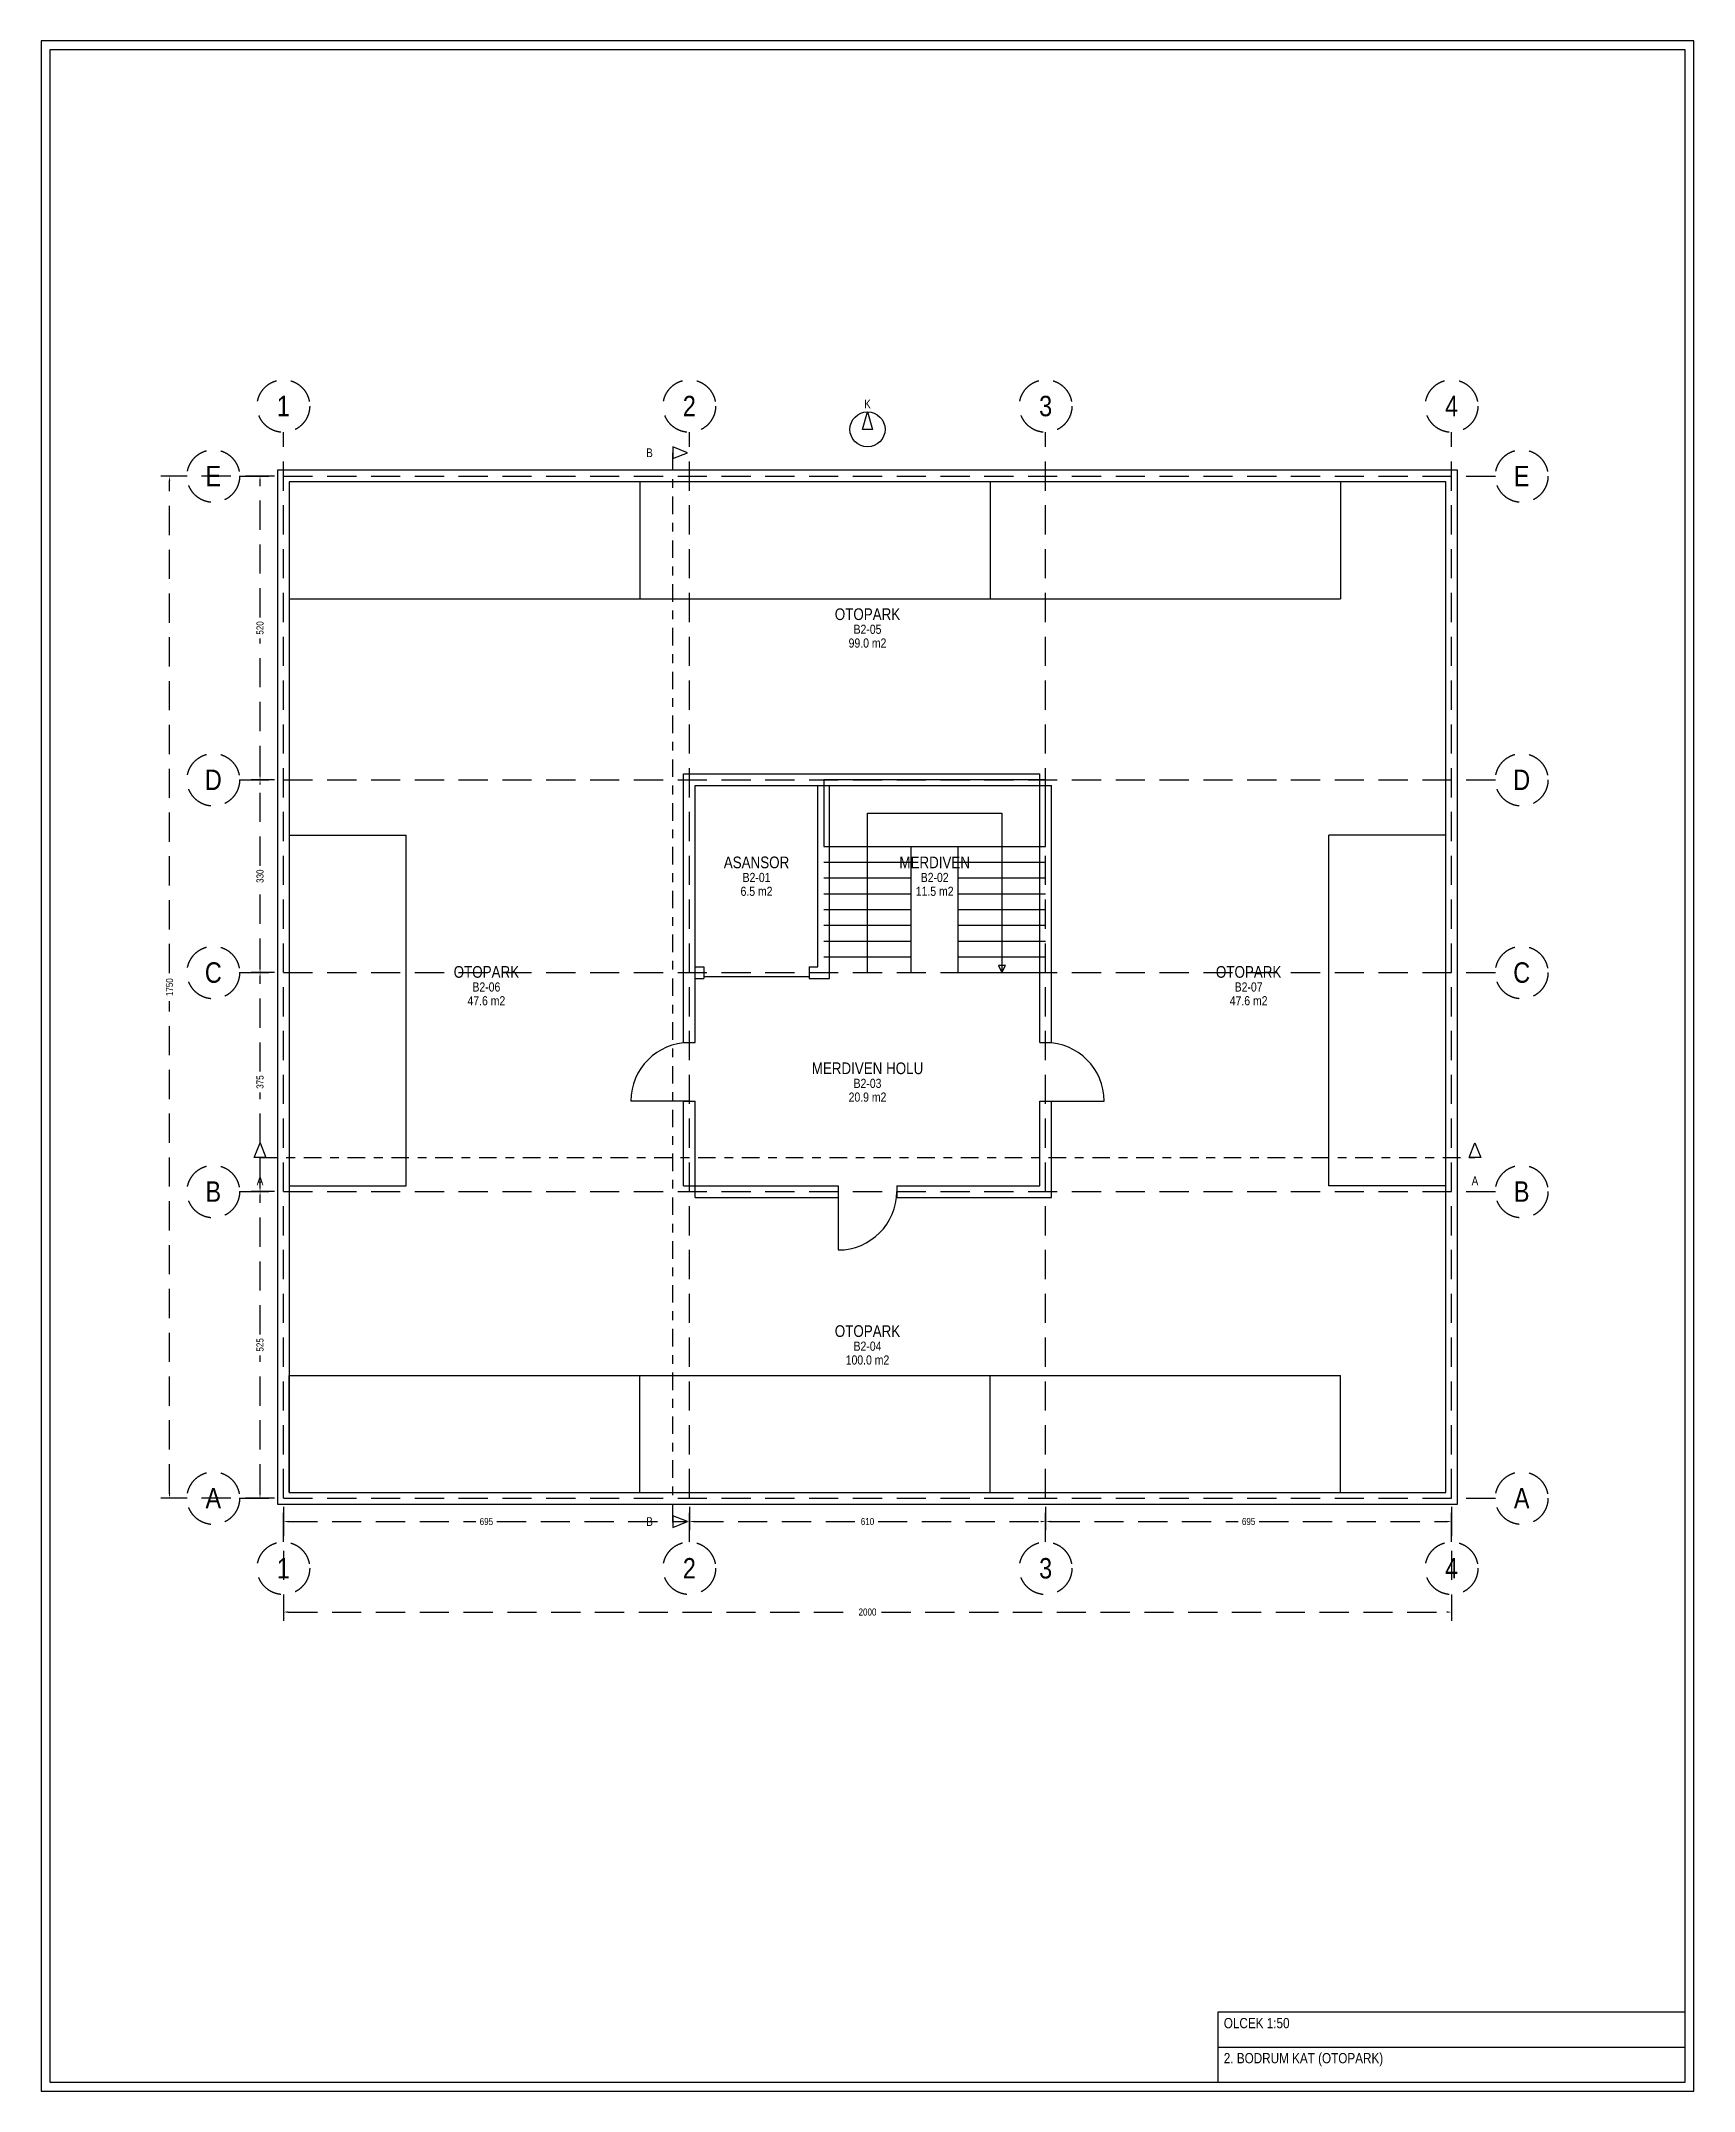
# Model space of a CAD drawing. Header units: millimetres. Extents: x -500 to 372900, y -10150 to 24950.
# Drawn here: x 10000 to 38300, y -10150 to 24950 of the extents above; entities that cross this region are included whole.
import ezdxf
from ezdxf.enums import TextEntityAlignment as Align

# ---------------------------------------------------------------- set-up
doc = ezdxf.new("R2010")
doc.units = ezdxf.units.MM
doc.linetypes.add('DASHED', pattern=[750, 500, -250])
doc.linetypes.add('KESIT_HATTI', pattern=[750, 300, -150, 150, -150])
for name, color, linetype, true_color in [('AKS', 8, 'DASHED', 0x434d58), ('KESIT', 1, 'KESIT_HATTI', 0xc81e1e), ('MERDIVEN', 7, 'Continuous', 0x3c7896)]:
    doc.layers.add(name, color=color, linetype=linetype, true_color=true_color)
for name, color, linetype in [('CERCEVE', 7, 'Continuous'), ('DUVARLAR', 7, 'Continuous'), ('KAPI-PENCERE', 7, 'Continuous'), ('METIN', 7, 'Continuous'), ('OTOPARK', 7, 'Continuous')]:
    doc.layers.add(name, color=color, linetype=linetype)
doc.styles.get("Standard").update_dxf_attribs({"font": 'arialn.ttf'})
doc.dimstyles.get("Standard").update_dxf_attribs({"dimtxt": 2.5, "dimasz": 2.5, "dimexe": 1.25, "dimexo": 0.625, "dimtad": 1, "dimcen": 2.5, "dimazin": 3, "dimtfac": 1, "dimtmove": 0, "dimatfit": 3})

msp = doc.modelspace()

# ---------------------------------------------------------------- texts
at = {"layer": 'AKS'}
for s, p in [('1', (14150, 18700)), ('2', (21100, 18700)), ('3', (27200, 18700)), ('4', (34150, 18700)), ('E', (12950, 17500)), ('E', (35350, 17500)), ('D', (12950, 12300)), ('D', (35350, 12300)), ('C', (12950, 9000)), ('C', (35350, 9000)), ('B', (12950, 5250)), ('B', (35350, 5250)), ('A', (12950, 0)), ('A', (35350, 0)), ('1', (14150, -1200)), ('2', (21100, -1200)), ('3', (27200, -1200)), ('4', (34150, -1200))]:
    msp.add_text(s, height=350, dxfattribs=at).set_placement(p, align=Align.MIDDLE_CENTER)
at = {"layer": 'KESIT'}
for s, p in [('B', (20416.667, 17900)), ('A', (13750, 5433.333)), ('A', (34550, 5433.333)), ('B', (20416.667, -400))]:
    msp.add_text(s, height=150, dxfattribs=at).set_placement(p, align=Align.MIDDLE_CENTER)
at = {"layer": 'METIN'}
msp.add_text('K', height=150, dxfattribs=at).set_placement((24150, 18735), align=Align.MIDDLE_CENTER)
for s, p in [('OLCEK 1:50', (30250, -8900)), ('2. BODRUM KAT (OTOPARK)', (30250, -9500))]:
    msp.add_text(s, height=175, dxfattribs=at).set_placement(p, align=Align.TOP_LEFT)

# ---------------------------------------------------------------- blocks, each defined once
blk = doc.blocks.new('_CLOSEDFILLED')
at = {"color": 0, "linetype": 'BYBLOCK'}
blk.add_solid([(-1, 0.16), (0, 0), (-1, -0.16)], dxfattribs=at)
blk = doc.blocks.new('*D1')
at = {"layer": 'AKS'}
for p, q in [((14150, -150), (14150, -550)), ((21100, -150), (21100, -550)), ((14234, -400), (17445, -400)), ((17805, -400), (21016, -400))]:
    blk.add_line(p, q, dxfattribs=at)
at = {"layer": 'Defpoints'}
for p in [(14150, 0), (21100, 0), (14150, -400)]:
    blk.add_point(p, dxfattribs=at)
at = {"layer": 'AKS', "xscale": 84, "yscale": 84, "rotation": 180}
blk.add_blockref('_CLOSEDFILLED', (14150, -400), dxfattribs=at)
at = {"layer": 'AKS', "xscale": 84, "yscale": 84}
blk.add_blockref('_CLOSEDFILLED', (21100, -400), dxfattribs=at)
at = {"layer": 'AKS', "insert": (17625, -400), "char_height": 120, "attachment_point": 5}
blk.add_mtext('695', dxfattribs=at)
blk = doc.blocks.new('*D2')
at = {"layer": 'AKS'}
for p, q in [((21100, -150), (21100, -550)), ((27200, -150), (27200, -550)), ((21184, -400), (23970, -400)), ((24330, -400), (27116, -400))]:
    blk.add_line(p, q, dxfattribs=at)
at = {"layer": 'Defpoints'}
for p in [(21100, 0), (27200, 0), (21100, -400)]:
    blk.add_point(p, dxfattribs=at)
at = {"layer": 'AKS', "xscale": 84, "yscale": 84, "rotation": 180}
blk.add_blockref('_CLOSEDFILLED', (21100, -400), dxfattribs=at)
at = {"layer": 'AKS', "xscale": 84, "yscale": 84}
blk.add_blockref('_CLOSEDFILLED', (27200, -400), dxfattribs=at)
at = {"layer": 'AKS', "insert": (24150, -400), "char_height": 120, "attachment_point": 5}
blk.add_mtext('610', dxfattribs=at)
blk = doc.blocks.new('*D3')
at = {"layer": 'AKS'}
for p, q in [((27200, -150), (27200, -550)), ((34150, -150), (34150, -550)), ((27284, -400), (30495, -400)), ((30855, -400), (34066, -400))]:
    blk.add_line(p, q, dxfattribs=at)
at = {"layer": 'Defpoints'}
for p in [(27200, 0), (34150, 0), (27200, -400)]:
    blk.add_point(p, dxfattribs=at)
at = {"layer": 'AKS', "xscale": 84, "yscale": 84, "rotation": 180}
blk.add_blockref('_CLOSEDFILLED', (27200, -400), dxfattribs=at)
at = {"layer": 'AKS', "xscale": 84, "yscale": 84}
blk.add_blockref('_CLOSEDFILLED', (34150, -400), dxfattribs=at)
at = {"layer": 'AKS', "insert": (30675, -400), "char_height": 120, "attachment_point": 5}
blk.add_mtext('695', dxfattribs=at)
blk = doc.blocks.new('*D4')
at = {"layer": 'AKS'}
for p, q in [((14150, -150), (14150, -2100)), ((34150, -150), (34150, -2100)), ((14234, -1950), (23910, -1950)), ((24390, -1950), (34066, -1950))]:
    blk.add_line(p, q, dxfattribs=at)
at = {"layer": 'Defpoints'}
for p in [(14150, 0), (34150, 0), (14150, -1950)]:
    blk.add_point(p, dxfattribs=at)
at = {"layer": 'AKS', "xscale": 84, "yscale": 84, "rotation": 180}
blk.add_blockref('_CLOSEDFILLED', (14150, -1950), dxfattribs=at)
at = {"layer": 'AKS', "xscale": 84, "yscale": 84}
blk.add_blockref('_CLOSEDFILLED', (34150, -1950), dxfattribs=at)
at = {"layer": 'AKS', "insert": (24150, -1950), "char_height": 120, "attachment_point": 5}
blk.add_mtext('2000', dxfattribs=at)
blk = doc.blocks.new('*D5')
at = {"layer": 'AKS'}
for p, q in [((14000, 5250), (13600, 5250)), ((13750, 2805), (13750, 5166)), ((13750, 84), (13750, 2445)), ((14000, 0), (13600, 0))]:
    blk.add_line(p, q, dxfattribs=at)
at = {"layer": 'Defpoints'}
for p in [(14150, 5250), (13750, 0), (14150, 0)]:
    blk.add_point(p, dxfattribs=at)
at = {"layer": 'AKS', "xscale": 84, "yscale": 84}
for p, rotation in [((13750, 5250), 90), ((13750, 0), 270)]:
    blk.add_blockref('_CLOSEDFILLED', p, dxfattribs=dict(at, rotation=rotation))
at = {"layer": 'AKS', "insert": (13750, 2625), "char_height": 120, "attachment_point": 5, "rotation": 90}
blk.add_mtext('525', dxfattribs=at)
blk = doc.blocks.new('*D6')
at = {"layer": 'AKS'}
for p, q in [((14000, 9000), (13600, 9000)), ((13750, 7305), (13750, 8916)), ((13750, 5334), (13750, 6945)), ((14000, 5250), (13600, 5250))]:
    blk.add_line(p, q, dxfattribs=at)
at = {"layer": 'Defpoints'}
for p in [(14150, 9000), (13750, 5250), (14150, 5250)]:
    blk.add_point(p, dxfattribs=at)
at = {"layer": 'AKS', "xscale": 84, "yscale": 84}
for p, rotation in [((13750, 9000), 90), ((13750, 5250), 270)]:
    blk.add_blockref('_CLOSEDFILLED', p, dxfattribs=dict(at, rotation=rotation))
at = {"layer": 'AKS', "insert": (13750, 7125), "char_height": 120, "attachment_point": 5, "rotation": 90}
blk.add_mtext('375', dxfattribs=at)
blk = doc.blocks.new('*D7')
at = {"layer": 'AKS'}
for p, q in [((14000, 12300), (13600, 12300)), ((13750, 10830), (13750, 12216)), ((13750, 9084), (13750, 10470)), ((14000, 9000), (13600, 9000))]:
    blk.add_line(p, q, dxfattribs=at)
at = {"layer": 'Defpoints'}
for p in [(14150, 12300), (13750, 9000), (14150, 9000)]:
    blk.add_point(p, dxfattribs=at)
at = {"layer": 'AKS', "xscale": 84, "yscale": 84}
for p, rotation in [((13750, 12300), 90), ((13750, 9000), 270)]:
    blk.add_blockref('_CLOSEDFILLED', p, dxfattribs=dict(at, rotation=rotation))
at = {"layer": 'AKS', "insert": (13750, 10650), "char_height": 120, "attachment_point": 5, "rotation": 90}
blk.add_mtext('330', dxfattribs=at)
blk = doc.blocks.new('*D8')
at = {"layer": 'AKS'}
for p, q in [((14000, 17500), (13600, 17500)), ((13750, 15080), (13750, 17416)), ((13750, 12384), (13750, 14720)), ((14000, 12300), (13600, 12300))]:
    blk.add_line(p, q, dxfattribs=at)
at = {"layer": 'Defpoints'}
for p in [(14150, 17500), (13750, 12300), (14150, 12300)]:
    blk.add_point(p, dxfattribs=at)
at = {"layer": 'AKS', "xscale": 84, "yscale": 84}
for p, rotation in [((13750, 17500), 90), ((13750, 12300), 270)]:
    blk.add_blockref('_CLOSEDFILLED', p, dxfattribs=dict(at, rotation=rotation))
at = {"layer": 'AKS', "insert": (13750, 14900), "char_height": 120, "attachment_point": 5, "rotation": 90}
blk.add_mtext('520', dxfattribs=at)
blk = doc.blocks.new('*D9')
at = {"layer": 'AKS'}
for p, q in [((14000, 17500), (12050, 17500)), ((12200, 8990), (12200, 17416)), ((12200, 84), (12200, 8510)), ((14000, 0), (12050, 0))]:
    blk.add_line(p, q, dxfattribs=at)
at = {"layer": 'Defpoints'}
for p in [(14150, 17500), (12200, 0), (14150, 0)]:
    blk.add_point(p, dxfattribs=at)
at = {"layer": 'AKS', "xscale": 84, "yscale": 84}
for p, rotation in [((12200, 17500), 90), ((12200, 0), 270)]:
    blk.add_blockref('_CLOSEDFILLED', p, dxfattribs=dict(at, rotation=rotation))
at = {"layer": 'AKS', "insert": (12200, 8750), "char_height": 120, "attachment_point": 5, "rotation": 90}
blk.add_mtext('1750', dxfattribs=at)
blk = doc.blocks.new('MAHAL_ETIKET')
at = {"layer": 'METIN'}
for tag, height, p in [('MAHAL_ADI', 100, (0, 118)), ('MAHAL_KOD', 78, (0, -11)), ('ALAN', 78, (0, -129))]:
    blk.add_attdef(tag, text='', height=height, dxfattribs=at).set_placement(p, align=Align.MIDDLE_CENTER)

# ---------------------------------------------------------------- dimensions: what is measured, and where the dimension line sits
at = {"layer": 'AKS'}
for base, p1, p2, text, picture, middle in [((12200, 0), (14150, 0), (14150, 17500), '1750', '*D9', (12200, 8750)), ((13750, 12300), (14150, 12300), (14150, 17500), '520', '*D8', (13750, 14900)), ((13750, 9000), (14150, 9000), (14150, 12300), '330', '*D7', (13750, 10650)), ((13750, 5250), (14150, 5250), (14150, 9000), '375', '*D6', (13750, 7125)), ((13750, 0), (14150, 0), (14150, 5250), '525', '*D5', (13750, 2625))]:
    dim = msp.add_linear_dim(base=base, p1=p1, p2=p2, angle=90, text=text, dimstyle='Standard', override={"dimtxt": 120, "dimasz": 84, "dimexe": 150, "dimexo": 150, "dimgap": 80}, dxfattribs=at)
    dim.commit()
    dim.dimension.update_dxf_attribs({"geometry": picture, "text_midpoint": middle})
for base, p1, p2, text, picture, middle in [((14150, -400), (14150, 0), (21100, 0), '695', '*D1', (17625, -400)), ((14150, -1950), (14150, 0), (34150, 0), '2000', '*D4', (24150, -1950)), ((21100, -400), (21100, 0), (27200, 0), '610', '*D2', (24150, -400)), ((27200, -400), (27200, 0), (34150, 0), '695', '*D3', (30675, -400))]:
    dim = msp.add_linear_dim(base=base, p1=p1, p2=p2, text=text, dimstyle='Standard', override={"dimtxt": 120, "dimasz": 84, "dimexe": 150, "dimexo": 150, "dimgap": 80}, dxfattribs=at)
    dim.commit()
    dim.dimension.update_dxf_attribs({"geometry": picture, "text_midpoint": middle})

# ---------------------------------------------------------------- linework, layer by layer
at = {"layer": 'AKS', "linetype": 'DASHED'}
for p, q in [((14150, -750), (14150, 18250)), ((21100, -750), (21100, 18250)), ((27200, -750), (27200, 18250)), ((34150, -750), (34150, 18250)), ((13400, 17500), (34900, 17500)), ((13400, 12300), (34900, 12300)), ((13400, 9000), (34900, 9000)), ((13400, 5250), (34900, 5250)), ((13400, 0), (34900, 0))]:
    msp.add_line(p, q, dxfattribs=at)
at = {"layer": 'AKS'}
for centre in [(14150, 18700), (21100, 18700), (27200, 18700), (34150, 18700), (12950, 17500), (35350, 17500), (12950, 12300), (35350, 12300), (12950, 9000), (35350, 9000), (12950, 5250), (35350, 5250), (12950, 0), (35350, 0), (14150, -1200), (21100, -1200), (27200, -1200), (34150, -1200)]:
    msp.add_circle(centre, 450, dxfattribs=at)
at = {"layer": 'CERCEVE'}
msp.add_line((30150, -9400), (38150, -9400), dxfattribs=at)
for points in [[(10000, -10150), (38300, -10150), (38300, 24950), (10000, 24950)], [(10150, -10000), (38150, -10000), (38150, 24800), (10150, 24800)], [(24150, 18600), (24234, 18300), (24066, 18300)], [(30150, -10000), (38150, -10000), (38150, -8800), (30150, -8800)]]:
    msp.add_lwpolyline(points, close=True, dxfattribs=at)
msp.add_circle((24150, 18300), 300, dxfattribs=at)
at = {"layer": 'DUVARLAR'}
for p, q in [((34250, 17600), (14050, 17600)), ((14050, 17600), (14050, -100)), ((34250, -100), (34250, 17600)), ((34050, 17400), (14250, 17400)), ((14250, 17400), (14250, 100)), ((34050, 100), (34050, 17400)), ((21000, 12400), (27100, 12400)), ((21000, 7800), (21000, 12400)), ((27100, 7800), (27100, 12400)), ((21200, 12200), (27300, 12200)), ((21200, 7800), (21200, 12200)), ((23300, 9100), (23300, 12200)), ((23500, 8900), (23500, 12200)), ((27300, 7800), (27300, 12200)), ((21200, 9100), (21350, 9100)), ((21200, 8900), (21350, 8900)), ((21350, 9100), (21350, 8900)), ((23150, 9100), (23300, 9100)), ((23150, 9100), (23150, 8900)), ((23150, 8900), (23500, 8900)), ((21000, 7800), (21200, 7800)), ((27100, 7800), (27300, 7800)), ((21000, 5350), (21000, 6800)), ((21000, 6800), (21200, 6800)), ((21200, 5150), (21200, 6800)), ((27100, 5350), (27100, 6800)), ((27100, 6800), (27300, 6800)), ((27300, 5150), (27300, 6800)), ((21000, 5350), (23650, 5350)), ((23650, 5350), (23650, 5150)), ((24650, 5350), (27100, 5350)), ((24650, 5350), (24650, 5150)), ((21200, 5150), (23650, 5150)), ((24650, 5150), (27300, 5150)), ((14250, 100), (34050, 100)), ((14050, -100), (34250, -100))]:
    msp.add_line(p, q, dxfattribs=at)
at = {"layer": 'KAPI-PENCERE'}
for p, q in [((21350, 8933.333), (23150, 8933.333)), ((23150, 8933.333), (23150, 8900)), ((21100, 6800), (20100, 6800)), ((27200, 6800), (28200, 6800)), ((23650, 5250), (23650, 4250))]:
    msp.add_line(p, q, dxfattribs=at)
for centre, start, end in [((21100, 6800), 90, 180), ((27200, 6800), 0, 90), ((23650, 5250), -90, 0)]:
    msp.add_arc(centre, 1000, start, end, dxfattribs=at)
at = {"layer": 'KESIT', "linetype": 'KESIT_HATTI'}
for p, q in [((20816.667, -400), (20816.667, 17900)), ((13750, 5833.333), (34550, 5833.333))]:
    msp.add_line(p, q, dxfattribs=at)
at = {"layer": 'KESIT'}
for points in [[(21066.667, 17900), (20816.667, 18000), (20816.667, 17800)], [(13750, 6083.333), (13850, 5833.333), (13650, 5833.333)], [(34550, 6083.333), (34650, 5833.333), (34450, 5833.333)], [(21066.667, -400), (20816.667, -300), (20816.667, -500)]]:
    msp.add_lwpolyline(points, close=True, dxfattribs=at)
at = {"layer": 'MERDIVEN'}
for p, q in [((24150, 9000), (24150, 11730)), ((24150, 11730), (26450, 11730)), ((26450, 11730), (26450, 9000)), ((23400, 11160), (24900, 11160)), ((23400, 10890), (24900, 10890)), ((24900, 9000), (24900, 11160)), ((25700, 9000), (25700, 11160)), ((25700, 10890), (27200, 10890)), ((23400, 10620), (24900, 10620)), ((25700, 10620), (27200, 10620)), ((23400, 10350), (24900, 10350)), ((25700, 10350), (27200, 10350)), ((23400, 10080), (24900, 10080)), ((25700, 10080), (27200, 10080)), ((23400, 9810), (24900, 9810)), ((23400, 9540), (24900, 9540)), ((25700, 9810), (27200, 9810)), ((25700, 9540), (27200, 9540)), ((23400, 9270), (24900, 9270)), ((25700, 9270), (27200, 9270)), ((25700, 9000), (27200, 9000))]:
    msp.add_line(p, q, dxfattribs=at)
for points in [[(23400, 11160), (27200, 11160), (27200, 12300), (23400, 12300)], [(26450, 9000), (26510, 9120), (26390, 9120)]]:
    msp.add_lwpolyline(points, close=True, dxfattribs=at)
at = {"layer": 'OTOPARK'}
for p, q in [((14250, 17400), (14250, 15400)), ((20250, 17400), (20250, 15400)), ((26250, 17400), (26250, 15400)), ((32250, 17400), (32250, 15400)), ((14250, 15400), (32250, 15400)), ((14250, 11350), (16250, 11350)), ((16250, 5350), (16250, 11350)), ((34050, 11350), (32050, 11350)), ((32050, 5350), (32050, 11350)), ((14250, 5350), (16250, 5350)), ((34050, 5350), (32050, 5350)), ((14250, 100), (14250, 2100)), ((14250, 2100), (32250, 2100)), ((20250, 100), (20250, 2100)), ((26250, 100), (26250, 2100)), ((32250, 100), (32250, 2100))]:
    msp.add_line(p, q, dxfattribs=at)

# ---------------------------------------------------------------- block references
at = {"layer": 'METIN', "xscale": 2, "yscale": 2}
for p, values in [((24150, 14900), {'MAHAL_ADI': 'OTOPARK', 'MAHAL_KOD': 'B2-05', 'ALAN': '99.0 m2'}), ((22250, 10650), {'MAHAL_ADI': 'ASANSOR', 'MAHAL_KOD': 'B2-01', 'ALAN': '6.5 m2'}), ((25300, 10650), {'MAHAL_ADI': 'MERDIVEN', 'MAHAL_KOD': 'B2-02', 'ALAN': '11.5 m2'}), ((17625, 8775), {'MAHAL_ADI': 'OTOPARK', 'MAHAL_KOD': 'B2-06', 'ALAN': '47.6 m2'}), ((30675, 8775), {'MAHAL_ADI': 'OTOPARK', 'MAHAL_KOD': 'B2-07', 'ALAN': '47.6 m2'}), ((24150, 7125), {'MAHAL_ADI': 'MERDIVEN HOLU', 'MAHAL_KOD': 'B2-03', 'ALAN': '20.9 m2'}), ((24150, 2625), {'MAHAL_ADI': 'OTOPARK', 'MAHAL_KOD': 'B2-04', 'ALAN': '100.0 m2'})]:
    msp.add_blockref('MAHAL_ETIKET', p, dxfattribs=at).add_auto_attribs(values)

msp.set_redraw_order([(e.dxf.handle, doc.entitydb.next_handle()) for e in msp.query("TEXT MTEXT ATTDEF DIMENSION ARC_DIMENSION")])  # texts and dimensions are drawn at this point

doc.saveas('drawing.dxf')
